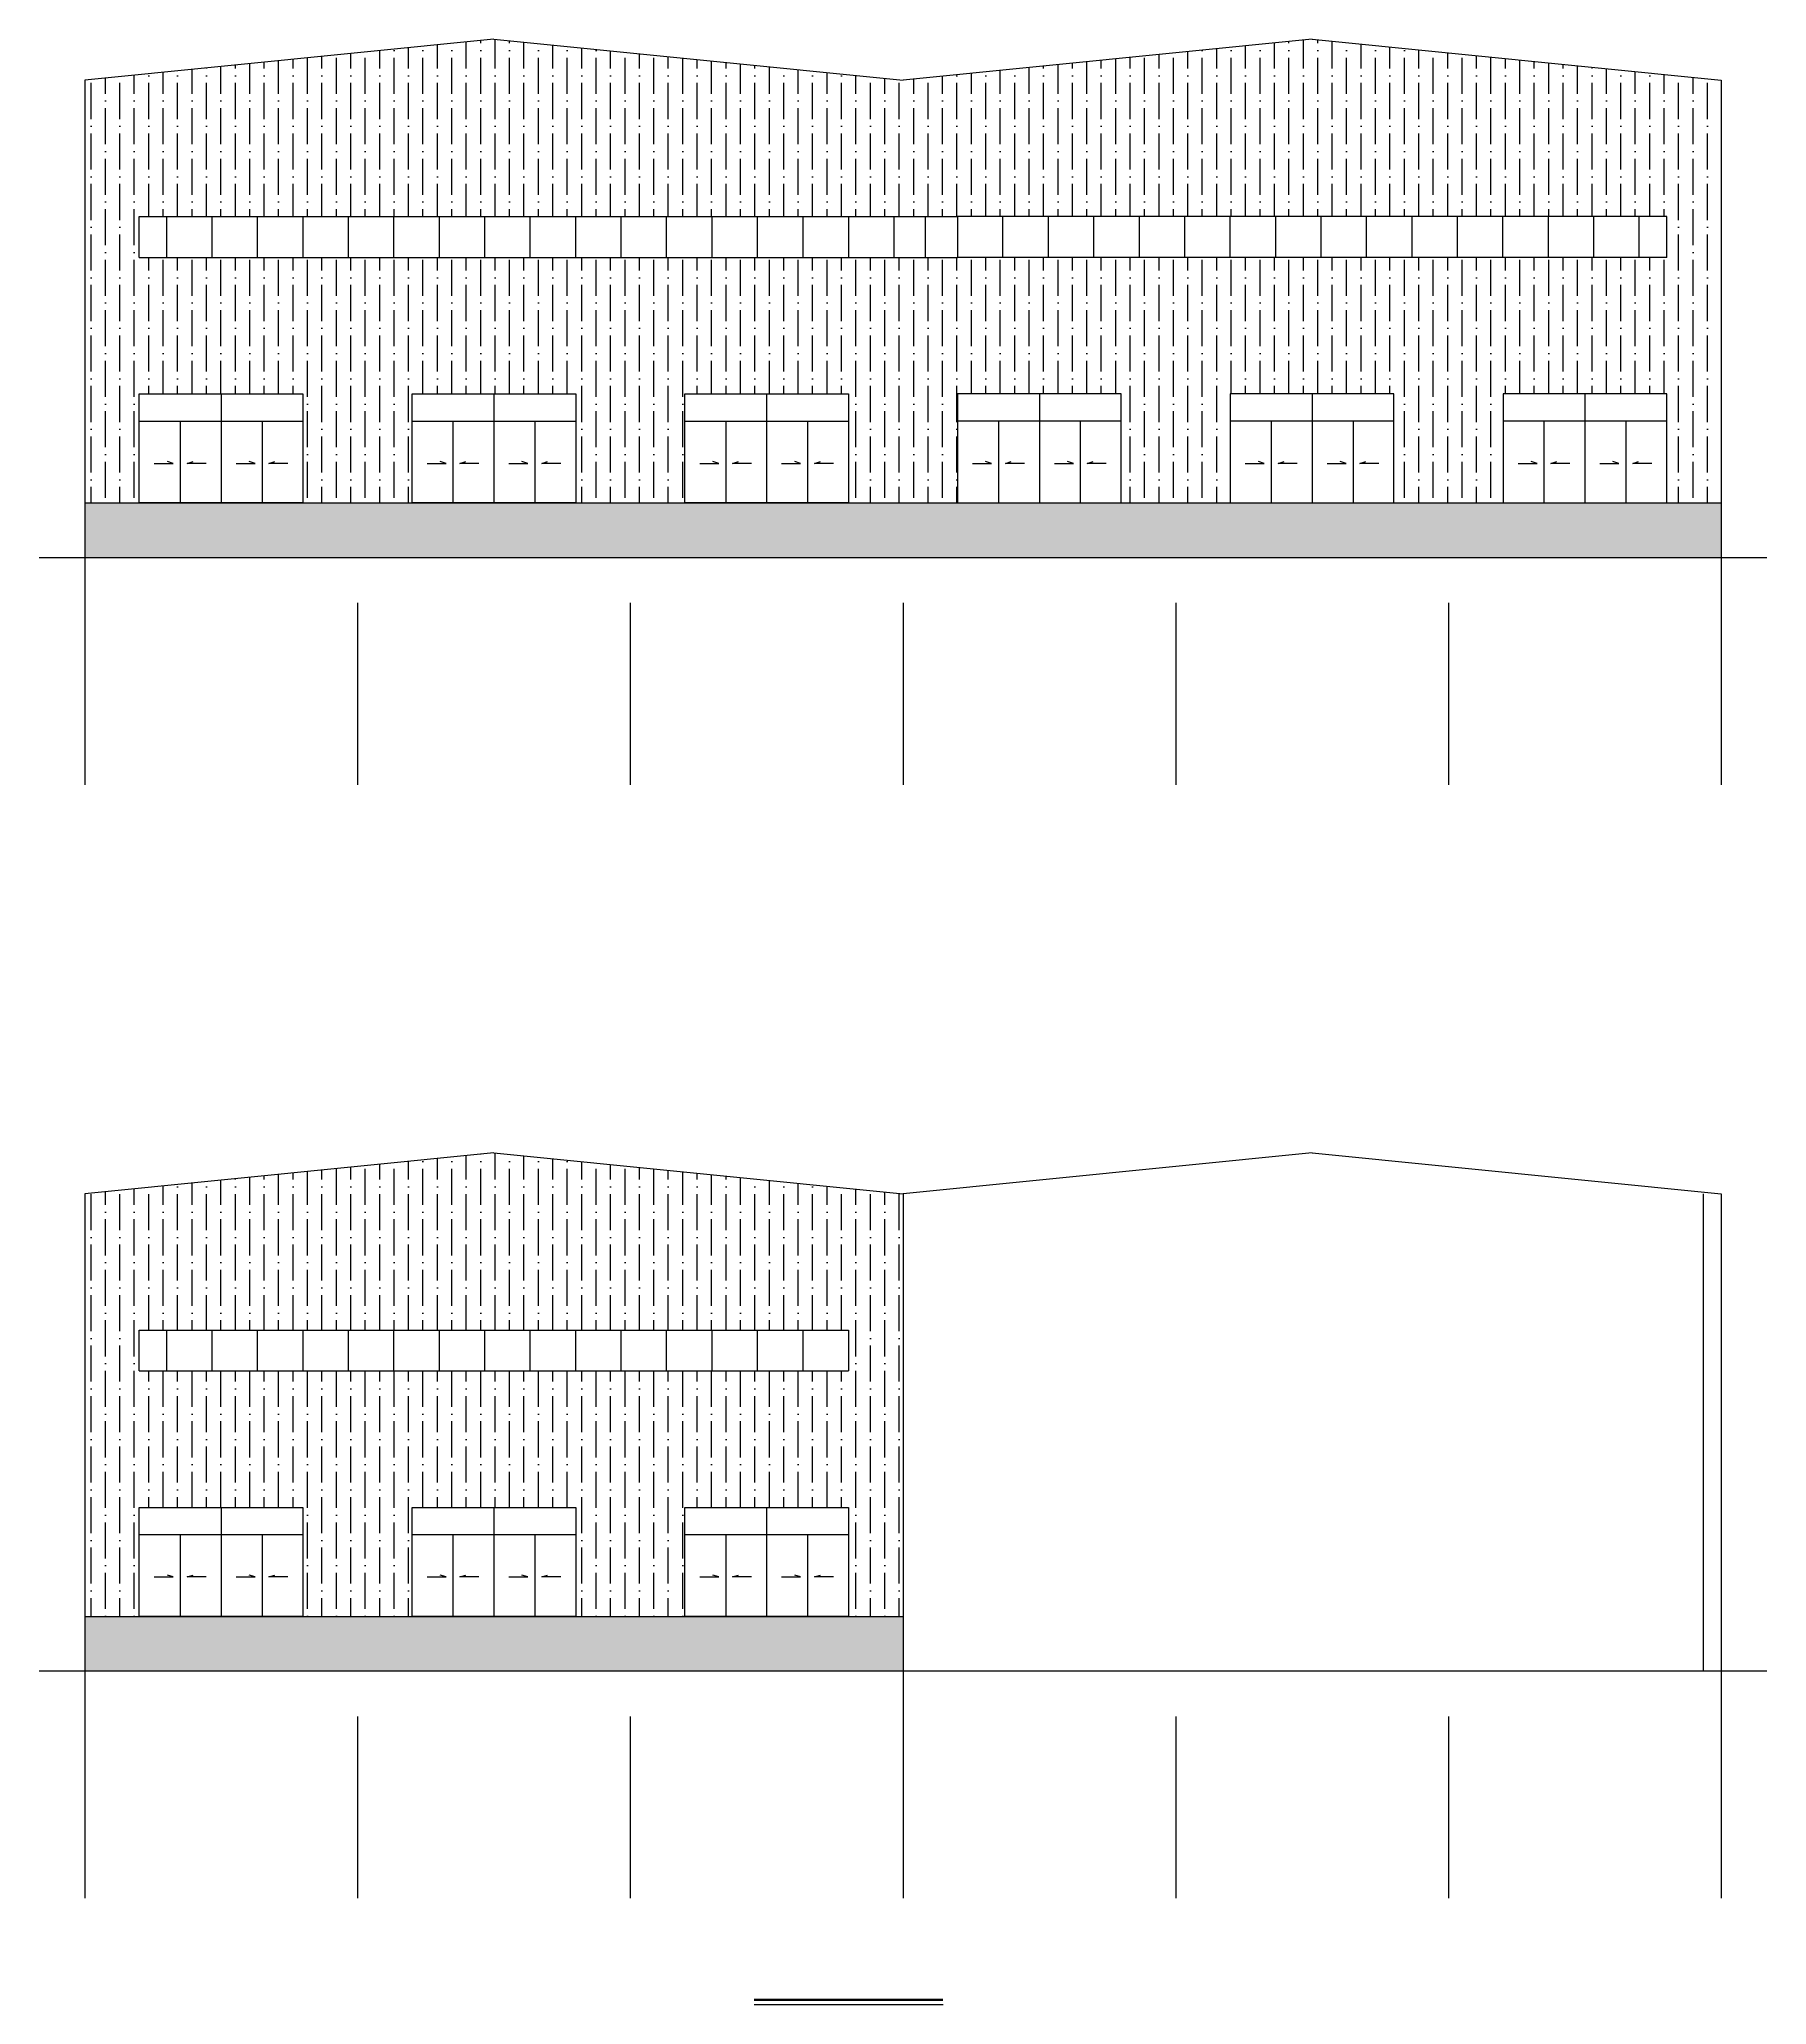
# Model space of a CAD drawing. Extents: x -125668 to 750753, y -248879 to 73241.
# Drawn here: x 603383 to 641383, y -1484 to 41759 of the extents above; entities that cross this region are included whole.
import ezdxf

# ---------------------------------------------------------------- set-up
doc = ezdxf.new("R2010")
doc.units = 0
doc.header["$LTSCALE"] = 1000
doc.header["$MEASUREMENT"] = 0
for name, color, linetype in [('_TCH_MASK', 7, 'Continuous'), ('AXIS', 3, 'Continuous'), ('DOTE', 1, 'Continuous'), ('PUB_TITLE', 4, 'Continuous')]:
    doc.layers.add(name, color=color, linetype=linetype)
doc.styles.get("Standard").update_dxf_attribs({"font": 'gbenor.shx', "bigfont": 'gbcbig.shx'})
doc.styles.add('图框', font='')
doc.styles.get('图框').set_extended_font_data('SimSun')
pattern_1 = [(0, (0, 0), (245.69238, 245.69238), [479.86793, -11.51682]), (0, (-245.7, 11.52), (245.69238, 245.69238), [479.86793, -11.51682]), (90, (0, 0), (-245.69238, 245.69238), [-257.20918, 234.17555]), (90, (-11.52, 0), (-245.69238, 245.69238), [-257.20918, 234.17555])]
pattern_2 = [(90, (0, 0), (-317.5, 555.625), [793.75, -158.75, 0, -158.75])]

# ---------------------------------------------------------------- blocks, each defined once
blk = doc.blocks.new('$titleblk$00000095')
for p, q in [((-150, 20), (-150, 0)), ((-150, 20), (0, 20)), ((-150, 15), (-75, 15)), ((-125, 20), (-125, 0)), ((-100, 20), (-100, 0)), ((-75, 20), (-75, 0)), ((-75, 20), (-75, 0)), ((-75, 15), (0, 15)), ((-50, 20), (-50, 0)), ((-25, 20), (-25, 0)), ((0, 20), (0, 0)), ((-150, 10), (-75, 10)), ((-75, 10), (0, 10)), ((-150, 5), (-75, 5)), ((-75, 5), (0, 5))]:
    blk.add_line(p, q)
at = {"width": 0.8}
for s, p in [('结   构', (-146.45, 10.91)), ('建   筑', (-146.45, 15.65)), ('给 排 水', (-71.03, 10.9)), ('暖  通', (-70.35, 15.73)), ('电   气', (-146.45, 5.65)), ('工   艺', (-70.35, 6.13)), ('通   讯', (-146.45, 0.88)), ('自   控', (-70.35, 1.24))]:
    blk.add_text(s, height=3.509, dxfattribs=at).set_placement(p)
blk = doc.blocks.new('新块')
for p, q in [((-8240, 400), (-8240, 1000)), ((-7780, 400), (-7780, 1000)), ((-6760, 400), (-6760, 1000)), ((-6300, 400), (-6300, 1000)), ((-5200, 400), (-5200, 1000)), ((-3440, 400), (-3440, 1000)), ((-1720, 400), (-1720, 1000)), ((-920, 400), (-920, 1000)), ((-400, 400), (-400, 1000)), ((-5840, 800), (-8800, 800)), ((-5840, 600), (-8800, 600)), ((-5840, 700), (-3840, 700)), ((-2160, 700), (-1280, 700)), ((-400, 800), (-1280, 800)), ((-400, 600), (-1280, 600))]:
    blk.add_line(p, q)
for points, const_width in [([(-11880, 400), (-11880, 1000), (-400, 1000)], 32), ([(-8800, 400), (-8800, 1000)], 20), ([(-7320, 400), (-7320, 1000)], 20), ([(-5840, 400), (-5840, 1000)], 20), ([(-3840, 400), (-3840, 1000)], 20), ([(-2160, 400), (-2160, 1000)], 20), ([(-1280, 400), (-1280, 1000)], 20)]:
    blk.add_lwpolyline(points, dxfattribs=dict(const_width=const_width))
at = {"layer": 'PUB_TITLE'}
blk.add_lwpolyline([(-47560, 0), (0, 0), (0, 33640), (-47560, 33640)], close=True, dxfattribs=at)
at = {"layer": 'PUB_TITLE', "const_width": 40}
blk.add_lwpolyline([(-46560, 400), (-400, 400), (-400, 33240), (-46560, 33240)], close=True, dxfattribs=at)
at = {"layer": 'PUB_TITLE', "const_width": 32}
blk.add_lwpolyline([(-400, 1000), (-46560, 1000)], dxfattribs=at)
at = {"layer": 'PUB_TITLE', "xscale": 40, "yscale": 40, "zscale": 40, "rotation": 90}
blk.add_blockref('$titleblk$00000095', (-46560, 33240), dxfattribs=at)
at = {"style": '图框', "width": 0.8}
for s, height, p in [('审    定', 80, (-8701, 854)), ('校    对', 80, (-7217, 851)), ('工程名称', 80, (-5712, 794)), ('图纸', 80, (-3732, 778)), ('工程编号', 80, (-2112, 803)), ('阶 段', 80, (-1205, 851)), ('安徽乾坤建材科技有限公司', 160, (-11315, 604)), ('项目负责人', 80, (-8739, 457)), ('审    核', 80, (-8702, 659)), ('设计负责人', 80, (-7265, 659)), ('设 计 人', 80, (-7213, 457)), ('项目名称', 80, (-5712, 494)), ('名称', 80, (-3732, 498)), ('图   号', 80, (-2098, 504)), ('比 例', 80, (-1211, 457)), ('日 期', 80, (-1212, 659))]:
    blk.add_text(s, height=height, dxfattribs=at).set_placement(p)
for tag, p in [('审定人', (-8147, 838)), ('校对', (-6621, 837)), ('工程名称', (-5026, 781)), ('阶段', (-810, 832)), ('项目负责人', (-8228, 444)), ('审核人', (-8147, 641)), ('设计负责人', (-6745, 649)), ('设计人', (-6659, 447)), ('项目名称', (-5026, 479)), ('图名', (-3347, 649)), ('图号', (-1657, 502)), ('日期', (-905, 632)), ('比例', (-810, 446))]:
    blk.add_attdef(tag, p, '', height=120)

msp = doc.modelspace()

# ---------------------------------------------------------------- hatches: boundary and pattern name
h = msp.add_hatch()
h.set_pattern_fill('ANSI36', color=256, scale=200, angle=45, style=0)
h.set_pattern_definition(pattern_2)
h.paths.add_polyline_path([(629583, 33959), (633183, 33959), (633183, 31559), (635583, 31559), (635583, 33959), (639183, 33959), (639183, 31559), (640383, 31559), (640383, 40859), (631383, 41759), (622383, 40859), (613383, 41759), (604383, 40859), (604383, 31559), (605583, 31559), (605583, 33959), (609183, 33959), (609183, 31559), (611583, 31559), (611583, 33959), (615183, 33959), (615183, 31559), (617583, 31559), (617583, 33959), (621183, 33959), (621183, 31559), (623583, 31559), (623583, 33959), (627183, 33959), (627183, 31559), (629583, 31559)])
h.paths.add_polyline_path([(623583, 36959), (605583, 36959), (605583, 37859), (623583, 37859), (639183, 37859), (639183, 36959)], flags=16)
h = msp.add_hatch()
h.set_pattern_fill('AR-B816C', color=256, scale=200, style=0)
h.set_pattern_definition(pattern_1)
h.paths.add_polyline_path([(640383, 30359), (640383, 31559), (604383, 31559), (604383, 30359)])
h = msp.add_hatch()
h.set_pattern_fill('ANSI36', color=256, scale=200, angle=45, style=0)
h.set_pattern_definition(pattern_2)
h.paths.add_polyline_path([(613383, 17258.5), (604383, 16358.5), (604383, 7058.5), (605583, 7058.5), (605583, 9458.5), (609183, 9458.5), (609183, 7058.5), (611583, 7058.5), (611583, 9458.5), (615183, 9458.5), (615183, 7058.5), (617583, 7058.5), (617583, 9458.5), (621183, 9458.5), (621183, 7058.5), (622383, 7058.5), (622383, 16358.5)])
h.paths.add_polyline_path([(621183, 13358.5), (621183, 12458.5), (605583, 12458.5), (605583, 13358.5)], flags=16)
h = msp.add_hatch()
h.set_pattern_fill('AR-B816C', color=256, scale=200, style=0)
h.set_pattern_definition(pattern_1)
h.paths.add_polyline_path([(622383, 5858.5), (622383, 7058.5), (604383, 7058.5), (604383, 5858.5)])

# ---------------------------------------------------------------- linework, layer by layer
for p, q in [((613383, 41759), (604383, 40859)), ((613383, 41759), (622383, 40859)), ((631383, 41759), (622383, 40859)), ((631383, 41759), (640383, 40859)), ((605583, 37859), (623583, 37859)), ((605583, 36959), (605583, 37859)), ((606184.9, 36959), (606184.9, 37859)), ((607184.7, 36959), (607184.7, 37859)), ((607184.9, 36959), (607184.9, 37859)), ((608184.7, 36959), (608184.7, 37859)), ((609184.5, 36959), (609184.5, 37859)), ((610184.5, 36959), (610184.5, 37859)), ((611184.2, 36959), (611184.2, 37859)), ((612184.2, 36959), (612184.2, 37859)), ((613184, 36959), (613184, 37859)), ((614184, 36959), (614184, 37859)), ((615183.7, 36959), (615183.7, 37859)), ((616183.7, 36959), (616183.7, 37859)), ((617183.5, 36959), (617183.5, 37859)), ((618183.5, 36959), (618183.5, 37859)), ((619183.2, 36959), (619183.2, 37859)), ((620183.2, 36959), (620183.2, 37859)), ((621183, 37859), (621183, 36959)), ((622183, 37859), (622183, 36959)), ((622871.3, 37859), (622871.3, 36959)), ((639183, 37859), (623583, 37859)), ((623583, 37859), (623583, 36959)), ((624582.8, 36959), (624582.8, 37859)), ((625582.8, 36959), (625582.8, 37859)), ((626582.5, 36959), (626582.5, 37859)), ((627582.5, 36959), (627582.5, 37859)), ((628582.3, 36959), (628582.3, 37859)), ((629582.3, 36959), (629582.3, 37859)), ((630582, 36959), (630582, 37859)), ((631582, 36959), (631582, 37859)), ((632581.8, 36959), (632581.8, 37859)), ((633581.8, 36959), (633581.8, 37859)), ((634581.5, 36959), (634581.5, 37859)), ((635581.5, 36959), (635581.5, 37859)), ((636581.3, 36959), (636581.3, 37859)), ((637581.1, 36959), (637581.1, 37859)), ((637581.3, 36959), (637581.3, 37859)), ((638581.1, 36959), (638581.1, 37859)), ((639183, 36959), (639183, 37859)), ((605583, 36959), (623583, 36959)), ((639183, 36959), (623583, 36959)), ((607383, 33959), (607383, 31559)), ((613383, 33959), (613383, 31559)), ((619383, 33959), (619383, 31559)), ((625383, 33959), (625383, 31559)), ((631383, 33959), (631383, 31559)), ((637383, 33959), (637383, 31559)), ((605583, 33359), (609183, 33359)), ((606483, 33359), (606483, 31559)), ((608283, 33359), (608283, 31559)), ((611583, 33359), (615183, 33359)), ((612483, 33359), (612483, 31559)), ((614283, 33359), (614283, 31559)), ((617583, 33359), (621183, 33359)), ((618483, 33359), (618483, 31559)), ((620283, 33359), (620283, 31559)), ((627183, 33359), (623583, 33359)), ((624483, 33359), (624483, 31559)), ((626283, 33359), (626283, 31559)), ((633183, 33359), (629583, 33359)), ((630483, 33359), (630483, 31559)), ((632283, 33359), (632283, 31559)), ((639183, 33359), (635583, 33359)), ((636483, 33359), (636483, 31559)), ((638283, 33359), (638283, 31559)), ((606330.5, 32427.5), (606200, 32467)), ((606635.5, 32427.5), (606766, 32467)), ((608130.5, 32427.5), (608000, 32467)), ((608435.5, 32427.5), (608566, 32467)), ((612330.5, 32427.5), (612200, 32467)), ((612635.5, 32427.5), (612766, 32467)), ((614130.5, 32427.5), (614000, 32467)), ((614435.5, 32427.5), (614566, 32467)), ((618330.5, 32427.5), (618200, 32467)), ((618635.5, 32427.5), (618766, 32467)), ((620130.5, 32427.5), (620000, 32467)), ((620435.5, 32427.5), (620566, 32467)), ((624330.5, 32427.5), (624200, 32467)), ((624635.5, 32427.5), (624766, 32467)), ((626130.5, 32427.5), (626000, 32467)), ((626435.5, 32427.5), (626566, 32467)), ((630330.5, 32427.5), (630200, 32467)), ((630635.5, 32427.5), (630766, 32467)), ((632130.5, 32427.5), (632000, 32467)), ((632435.5, 32427.5), (632566, 32467)), ((636330.5, 32427.5), (636200, 32467)), ((636635.5, 32427.5), (636766, 32467)), ((638130.5, 32427.5), (638000, 32467)), ((638435.5, 32427.5), (638566, 32467)), ((605912.5, 32427.5), (606330.5, 32427.5)), ((607053.5, 32427.5), (606635.5, 32427.5)), ((607712.5, 32427.5), (608130.5, 32427.5)), ((608853.5, 32427.5), (608435.5, 32427.5)), ((611912.5, 32427.5), (612330.5, 32427.5)), ((613053.5, 32427.5), (612635.5, 32427.5)), ((613712.5, 32427.5), (614130.5, 32427.5)), ((614853.5, 32427.5), (614435.5, 32427.5)), ((617912.5, 32427.5), (618330.5, 32427.5)), ((619053.5, 32427.5), (618635.5, 32427.5)), ((619712.5, 32427.5), (620130.5, 32427.5)), ((620853.5, 32427.5), (620435.5, 32427.5)), ((623912.5, 32427.5), (624330.5, 32427.5)), ((625053.5, 32427.5), (624635.5, 32427.5)), ((625712.5, 32427.5), (626130.5, 32427.5)), ((626853.5, 32427.5), (626435.5, 32427.5)), ((629912.5, 32427.5), (630330.5, 32427.5)), ((631053.5, 32427.5), (630635.5, 32427.5)), ((631712.5, 32427.5), (632130.5, 32427.5)), ((632853.5, 32427.5), (632435.5, 32427.5)), ((635912.5, 32427.5), (636330.5, 32427.5)), ((637053.5, 32427.5), (636635.5, 32427.5)), ((637712.5, 32427.5), (638130.5, 32427.5)), ((638853.5, 32427.5), (638435.5, 32427.5)), ((613383, 17258.5), (604383, 16358.5)), ((613383, 17258.5), (622383, 16358.5)), ((631383, 17258.5), (622383, 16358.5)), ((631383, 17258.5), (640383, 16358.5)), ((605583, 13358.5), (621183, 13358.5)), ((605583, 12458.5), (605583, 13358.5)), ((606184.9, 12458.5), (606184.9, 13358.5)), ((607184.7, 12458.5), (607184.7, 13358.5)), ((607184.9, 12458.5), (607184.9, 13358.5)), ((608184.7, 12458.5), (608184.7, 13358.5)), ((609184.5, 12458.5), (609184.5, 13358.5)), ((610184.5, 12458.5), (610184.5, 13358.5)), ((611184.2, 12458.5), (611184.2, 13358.5)), ((612184.2, 12458.5), (612184.2, 13358.5)), ((613184, 12458.5), (613184, 13358.5)), ((614184, 12458.5), (614184, 13358.5)), ((615183.7, 12458.5), (615183.7, 13358.5)), ((616183.7, 12458.5), (616183.7, 13358.5)), ((617183.5, 12458.5), (617183.5, 13358.5)), ((618183.5, 12458.5), (618183.5, 13358.5)), ((619183.2, 12458.5), (619183.2, 13358.5)), ((620183.2, 12458.5), (620183.2, 13358.5)), ((621183, 13358.5), (621183, 12458.5)), ((605583, 12458.5), (621183, 12458.5)), ((607383, 9458.5), (607383, 7058.5)), ((613383, 9458.5), (613383, 7058.5)), ((619383, 9458.5), (619383, 7058.5)), ((605583, 8858.5), (609183, 8858.5)), ((606483, 8858.5), (606483, 7058.5)), ((608283, 8858.5), (608283, 7058.5)), ((611583, 8858.5), (615183, 8858.5)), ((612483, 8858.5), (612483, 7058.5)), ((614283, 8858.5), (614283, 7058.5)), ((617583, 8858.5), (621183, 8858.5)), ((618483, 8858.5), (618483, 7058.5)), ((620283, 8858.5), (620283, 7058.5)), ((605912.5, 7927), (606330.5, 7927)), ((606330.5, 7927), (606200, 7966.5)), ((606635.5, 7927), (606766, 7966.5)), ((607053.5, 7927), (606635.5, 7927)), ((607712.5, 7927), (608130.5, 7927)), ((608130.5, 7927), (608000, 7966.5)), ((608435.5, 7927), (608566, 7966.5)), ((608853.5, 7927), (608435.5, 7927)), ((611912.5, 7927), (612330.5, 7927)), ((612330.5, 7927), (612200, 7966.5)), ((612635.5, 7927), (612766, 7966.5)), ((613053.5, 7927), (612635.5, 7927)), ((613712.5, 7927), (614130.5, 7927)), ((614130.5, 7927), (614000, 7966.5)), ((614435.5, 7927), (614566, 7966.5)), ((614853.5, 7927), (614435.5, 7927)), ((617912.5, 7927), (618330.5, 7927)), ((618330.5, 7927), (618200, 7966.5)), ((618635.5, 7927), (618766, 7966.5)), ((619053.5, 7927), (618635.5, 7927)), ((619712.5, 7927), (620130.5, 7927)), ((620130.5, 7927), (620000, 7966.5)), ((620435.5, 7927), (620566, 7966.5)), ((620853.5, 7927), (620435.5, 7927)), ((623263, -1484.5), (619105.4, -1484.5))]:
    msp.add_line(p, q)
for points in [[(605583, 33959), (609183, 33959), (609183, 31559), (605583, 31559)], [(611583, 33959), (615183, 33959), (615183, 31559), (611583, 31559)], [(617583, 33959), (621183, 33959), (621183, 31559), (617583, 31559)], [(627183, 33959), (623583, 33959), (623583, 31559), (627183, 31559)], [(633183, 33959), (629583, 33959), (629583, 31559), (633183, 31559)], [(639183, 33959), (635583, 33959), (635583, 31559), (639183, 31559)], [(605583, 9458.5), (609183, 9458.5), (609183, 7058.5), (605583, 7058.5)], [(611583, 9458.5), (615183, 9458.5), (615183, 7058.5), (611583, 7058.5)], [(617583, 9458.5), (621183, 9458.5), (621183, 7058.5), (617583, 7058.5)]]:
    msp.add_lwpolyline(points, close=True)
at = {"const_width": 50}
msp.add_lwpolyline([(619105.4, -1377.2), (623263, -1377.2)], dxfattribs=at)
at = {"layer": 'AXIS'}
for p, q in [((604383, 29359), (604383, 25359)), ((610383, 29359), (610383, 25359)), ((616383, 29359), (616383, 25359)), ((622383, 29359), (622383, 25359)), ((628383, 29359), (628383, 25359)), ((634383, 29359), (634383, 25359)), ((640383, 29359), (640383, 25359)), ((604383, 4858.5), (604383, 858.5)), ((610383, 4858.5), (610383, 858.5)), ((616383, 4858.5), (616383, 858.5)), ((622383, 4858.5), (622383, 858.5)), ((628383, 4858.5), (628383, 858.5)), ((634383, 4858.5), (634383, 858.5)), ((640383, 4858.5), (640383, 858.5))]:
    msp.add_line(p, q, dxfattribs=at)
at = {"layer": 'DOTE'}
for p, q in [((604383, 40859), (604383, 29359)), ((640383, 40859), (640383, 29359)), ((604383, 31559), (640383, 31559)), ((603383, 30359), (641383, 30359)), ((604383, 16358.5), (604383, 4858.5)), ((622383, 16358.5), (622383, 4858.5)), ((639983, 16358.5), (639983, 5858.5)), ((640383, 16358.5), (640383, 4858.5)), ((604383, 7058.5), (622383, 7058.5)), ((603383, 5858.5), (641383, 5858.5))]:
    msp.add_line(p, q, dxfattribs=at)

# ---------------------------------------------------------------- block references
at = {"layer": '_TCH_MASK', "color": 0, "lineweight": 15, "xscale": 1.587037197983591, "yscale": 1.587037197736208, "zscale": 1.587037197782295}
msp.add_blockref('新块', (659352.3, -4067.3), dxfattribs=at)

doc.saveas('drawing.dxf')
